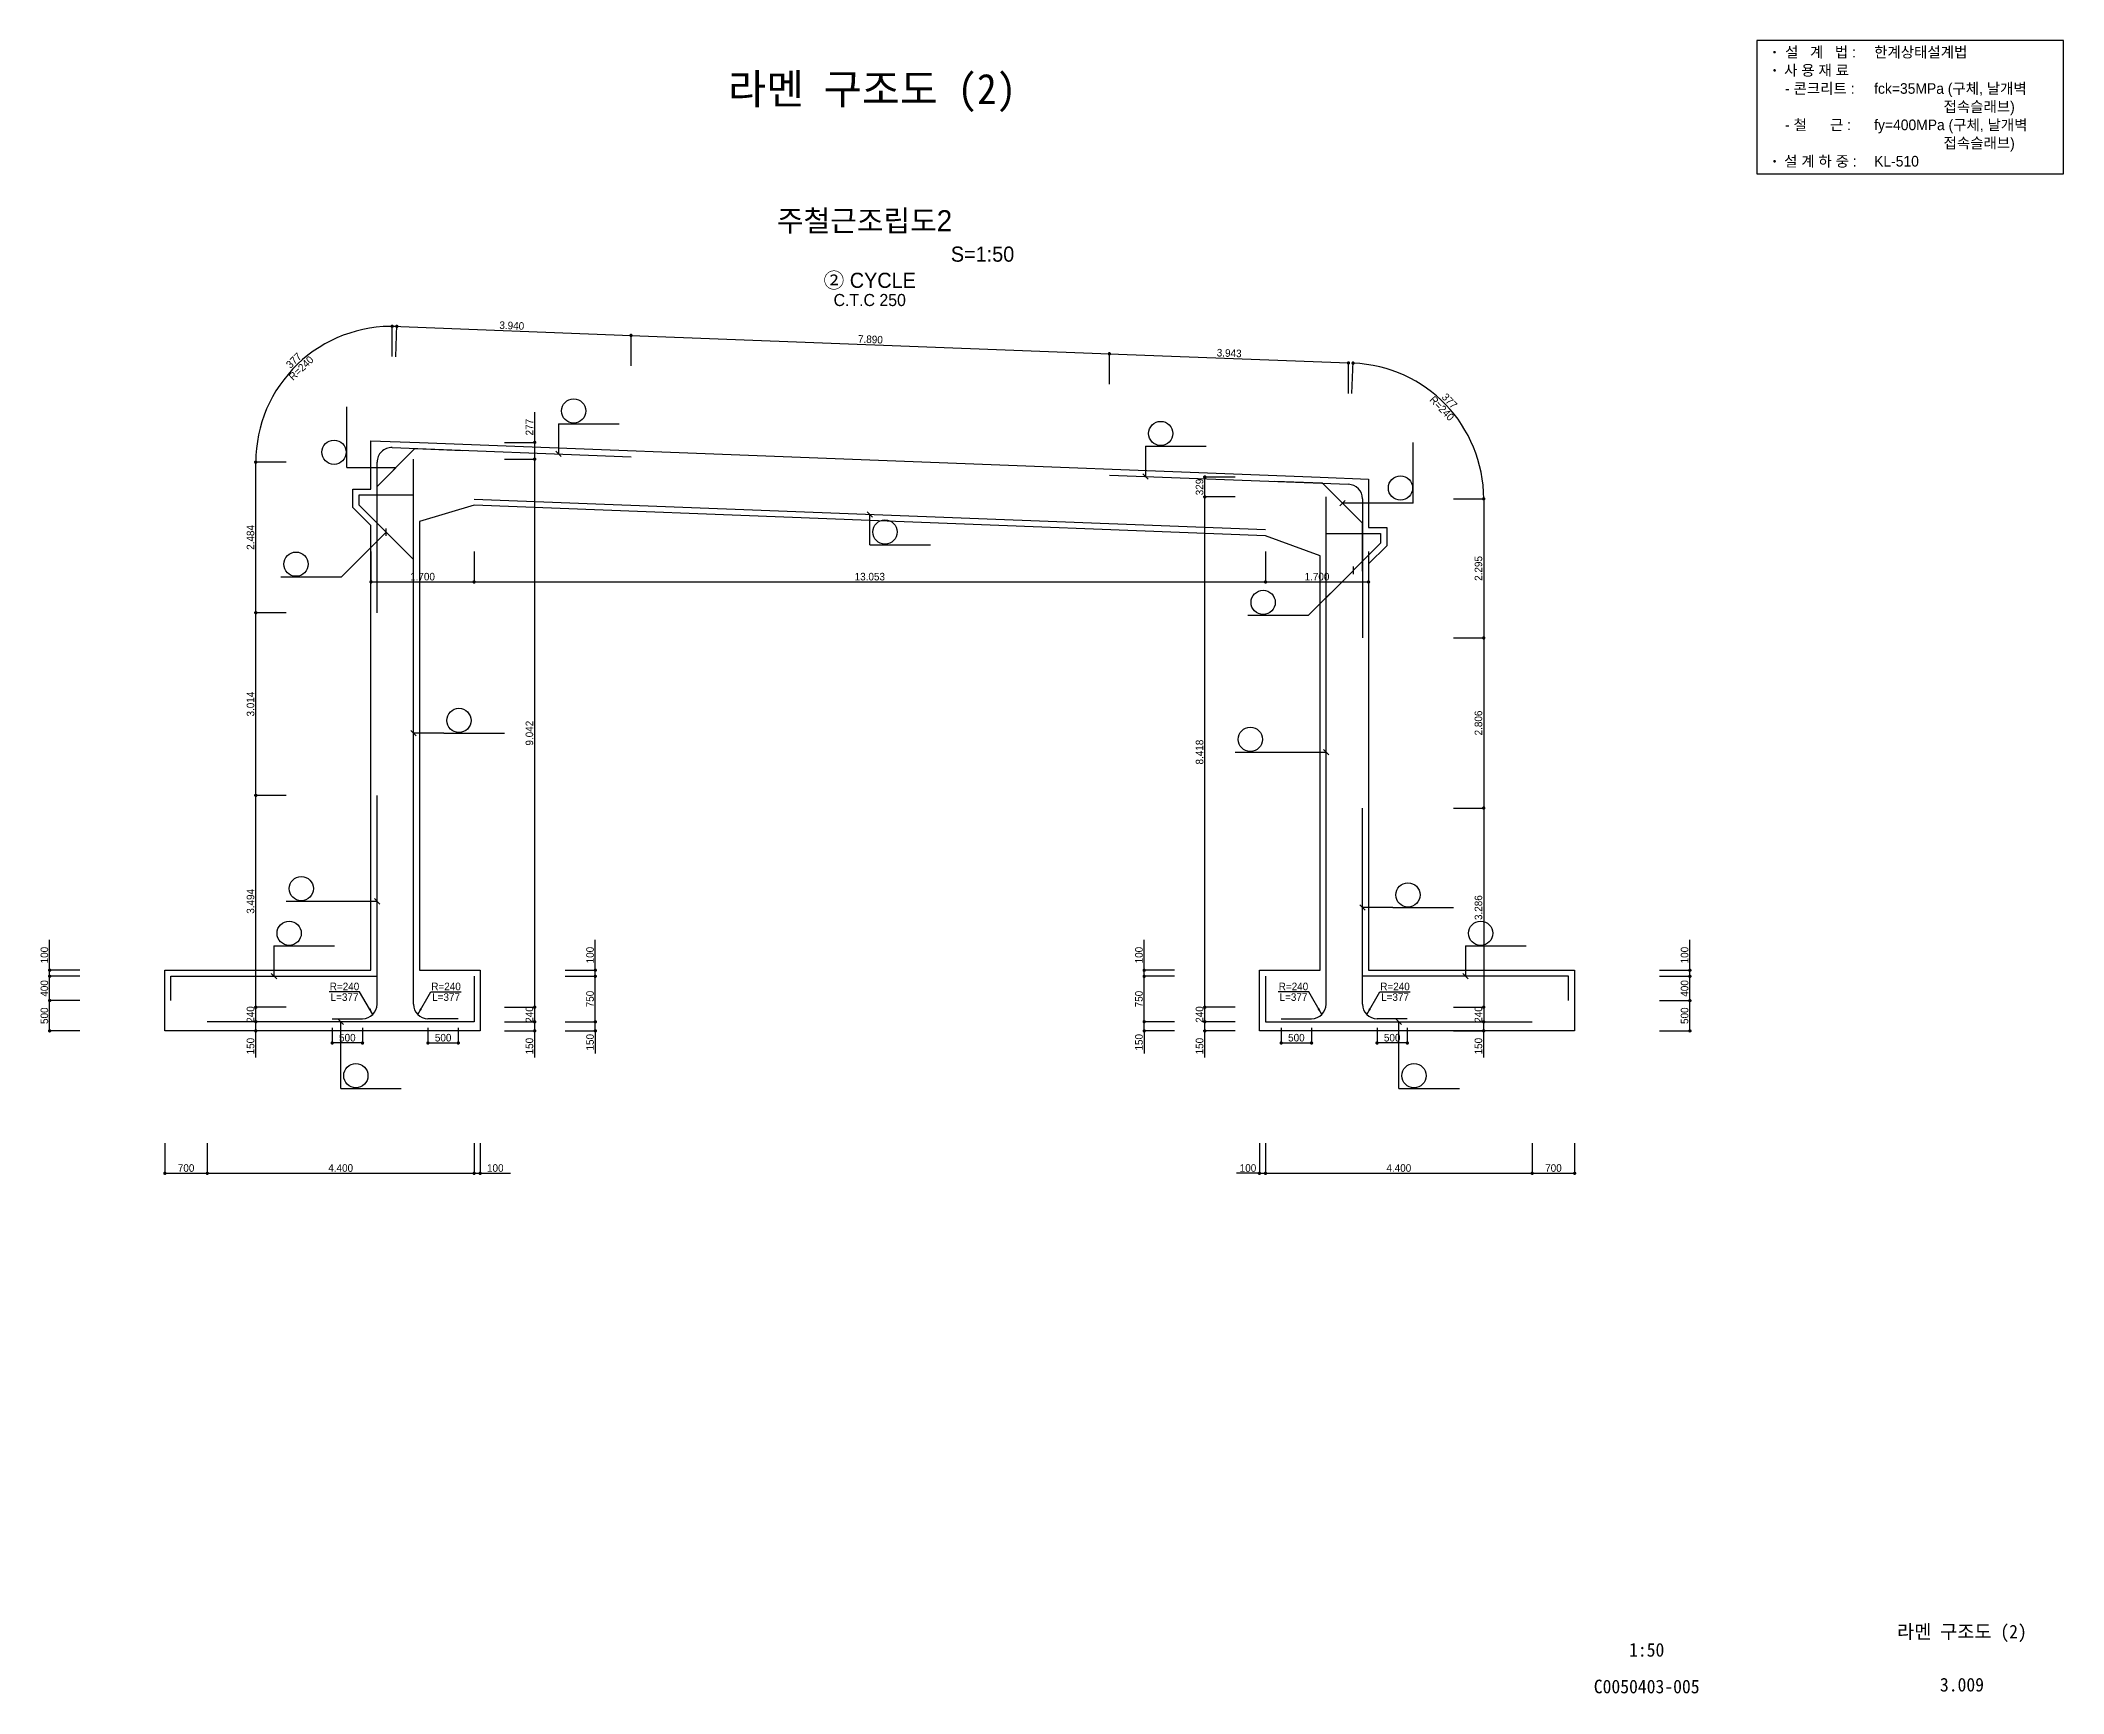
# Model space of a CAD drawing. Extents: x 2629709 to 3675628, y 1179 to 102095.
# Drawn here: x 3001657 to 3035025, y 1179 to 28450 of the extents above; entities that cross this region are included whole.
import ezdxf
from ezdxf.enums import TextEntityAlignment as Align

# ---------------------------------------------------------------- set-up
doc = ezdxf.new("R2010")
doc.units = 0
doc.header["$LTSCALE"] = 550
doc.header["$MEASUREMENT"] = 0
for name, color, linetype in [('CS-CONC-MAJR', 4, 'CONTINUOUS'), ('CS-DIML', 1, 'CONTINUOUS'), ('CS-DIMT', 3, 'CONTINUOUS'), ('CS-LEAT', 7, 'CONTINUOUS'), ('CS-MISC', 3, 'CONTINUOUS'), ('CS-NOTE', 3, 'CONTINUOUS'), ('CS-RBAR-MAJR', 6, 'CONTINUOUS'), ('CS-SYMB', 3, 'CONTINUOUS'), ('CS-SYMB-LIN3', 1, 'CONTINUOUS'), ('CS-TEXT', 3, 'CONTINUOUS'), ('CZ-TEX1', 6, 'CONTINUOUS'), ('CZ-TEX2', 3, 'CONTINUOUS'), ('CZ-TEXT', 3, 'CONTINUOUS'), ('TITLE-TEXT', 7, 'CONTINUOUS')]:
    doc.layers.add(name, color=color, linetype=linetype)
doc.styles.add('A_STANDARD', font='Dotum.ttf')
doc.styles.add('TB_TEXT', font='DotumChe.ttf')
doc.styles.add('돋움', font='Dotum.ttf')

msp = doc.modelspace()

# ---------------------------------------------------------------- texts
at = {"layer": 'CS-DIMT', "style": 'A_STANDARD'}
for s, rotation, p in [('3.940', 357.8022, (3009429, 23684)), ('7.890', 357.8022, (3015344, 23457)), ('3.943', 357.8022, (3021261, 23230)), ('377', 43.9011, (3005879, 23125)), ('R=240', 43.9011, (3006000, 22999)), ('R=240', -46.0989, (3024728, 22337)), ('377', -46.0989, (3024854, 22459)), ('277', 90, (3009784, 22070)), ('329', 90, (3020837, 21083)), ('2.484', 90, (3005184, 20251)), ('2.295', 90, (3025437, 19740)), ('3.014', 90, (3005184, 17502)), ('2.806', 90, (3025437, 17190)), ('9.042', 90, (3009784, 17022)), ('8.418', 90, (3020837, 16710)), ('3.494', 90, (3005184, 14248)), ('3.286', 90, (3025437, 14144)), ('100', 90, (3001784, 13361)), ('100', 90, (3010784, 13361)), ('100', 90, (3019837, 13361)), ('100', 90, (3028837, 13361)), ('400', 90, (3001784, 12811)), ('750', 90, (3010784, 12636)), ('750', 90, (3019837, 12636)), ('400', 90, (3028837, 12811)), ('500', 90, (3001784, 12361)), ('240', 90, (3005184, 12381)), ('240', 90, (3009784, 12381)), ('240', 90, (3020837, 12381)), ('240', 90, (3025437, 12381)), ('500', 90, (3028837, 12361)), ('150', 90, (3010784, 11923)), ('150', 90, (3019837, 11923))]:
    msp.add_text(s, height=125, rotation=rotation, dxfattribs=at).set_placement(p, align=Align.CENTER)
for s, p in [('1.700', (3007959, 19542)), ('13.053', (3015336, 19542)), ('1.700', (3022712, 19542)), ('R=240', (3006672, 12781)), ('R=240', (3008347, 12781)), ('R=240', (3022324, 12781)), ('R=240', (3023999, 12781)), ('500', (3006719, 11936)), ('500', (3008299, 11936)), ('500', (3022372, 11936)), ('500', (3023952, 11936)), ('700', (3004059, 9786)), ('4.400', (3006609, 9786)), ('100', (3009159, 9786)), ('100', (3021574, 9786)), ('4.400', (3024062, 9786)), ('700', (3026612, 9786))]:
    msp.add_text(s, height=125, dxfattribs=at).set_placement(p, align=Align.CENTER)
for p in [(3006672, 12731), (3008347, 12731), (3022324, 12731), (3023999, 12731)]:
    msp.add_text('L=377', height=125, dxfattribs=at).set_placement(p, align=Align.TOP_CENTER)
for p in [(3005184, 11723), (3009784, 11723), (3020837, 11723), (3025437, 11723)]:
    msp.add_text('150', height=125, rotation=90, dxfattribs=at).set_placement(p)
at = {"layer": 'CZ-TEX1', "style": 'A_STANDARD'}
msp.add_text('주철근조립도2', height=350, dxfattribs=at).set_placement((3015250, 25300), align=Align.CENTER)
at = {"layer": 'CZ-TEX2', "style": 'A_STANDARD'}
msp.add_text('S=1:50', height=250, dxfattribs=at).set_placement((3016673, 24800))
msp.add_text('② CYCLE', height=250, dxfattribs=at).set_placement((3015335, 24368), align=Align.CENTER)
at = {"layer": 'CZ-TEXT', "style": 'A_STANDARD'}
msp.add_text('C.T.C 250', height=200, dxfattribs=at).set_placement((3015335, 24068), align=Align.CENTER)
at = {"layer": 'TITLE-TEXT', "style": 'TB_TEXT'}
for s, height, p in [('라멘 구조도 (2)', 500, (3015375, 27650)), ('라멘 구조도 (2)', 225, (3033350, 2200)), ('1:50', 225, (3028150, 1900)), ('C0050403-005', 225, (3028150, 1295)), ('3.009', 225, (3033350, 1325))]:
    msp.add_text(s, height=height, dxfattribs=at).set_placement(p, align=Align.MIDDLE_CENTER)

# ---------------------------------------------------------------- blocks, each defined once
blk = doc.blocks.new('CXLEATK')
at = {"layer": 'CS-MISC'}
blk.add_line((-0.883885, 0.883882), (0.883882, -0.883882), dxfattribs=at)
blk = doc.blocks.new('CSBNUM1')
at = {"layer": 'CS-SYMB-LIN3'}
blk.add_line((0, 0), (20, 0), dxfattribs=at)
blk.add_circle((5, 4.2), 4, dxfattribs=at)
at = {"layer": 'CS-TEXT', "style": 'A_STANDARD', "flags": 1}
blk.add_attdef('RB_NO', text='', height=2.5, dxfattribs=at).set_placement((5, 4.2), align=Align.MIDDLE)
for tag, p in [('RB_DIA', (11.5, 1.5)), ('RB_LEN', (1.739, -3.958874))]:
    blk.add_attdef(tag, p, '', height=2.5, dxfattribs=at)
blk = doc.blocks.new('CSNUM1-KCFIT')
at = {"layer": 'CS-SYMB-LIN3'}
blk.add_line((0, 0), (20, 0), dxfattribs=at)
blk.add_circle((5, 4.2), 4, dxfattribs=at)
at = {"layer": 'CS-TEXT', "style": 'A_STANDARD', "width": 1.529584, "flags": 1}
blk.add_attdef('RB_NO', text='', height=2.5, dxfattribs=at).set_placement((1.604173, 2.917017), (8.341627, 2.917017), align=Align.FIT)
at = {"layer": 'CS-TEXT', "style": 'A_STANDARD', "flags": 1}
for tag, p in [('RB_DIA', (11.5, 1.5)), ('RB_LEN', (1.739, -3.958874))]:
    blk.add_attdef(tag, p, '', height=2.5, dxfattribs=at)
blk = doc.blocks.new('CXDIMDT2')
at = {"layer": 'CS-MISC', "const_width": 0.5}
blk.add_lwpolyline([(0.25, 0, 1), (-0.25, 0, 1)], format="xyb", close=True, dxfattribs=at)
blk = doc.blocks.new('A$Cc22b2ba3')
at = {"layer": 'CS-LEAT', "linetype": 'ByBlock'}
blk.add_lwpolyline([(-10615, -4900), (-500, -4900), (-500, -500), (-10615, -500)], close=True, dxfattribs=at)
at = {"layer": 'CS-NOTE', "linetype": 'ByBlock', "const_width": 43.7}
for points in [[(-10054, -887, 1), (-10011, -887, 1)], [(-10054, -1487, 1), (-10011, -1487, 1)], [(-10054, -4487, 1), (-10011, -4487, 1)]]:
    blk.add_lwpolyline(points, format="xyb", close=True, dxfattribs=at)
at = {"layer": 'CS-NOTE', "linetype": 'ByBlock', "style": '돋움'}
for s, p in [('설   계   법 : ', (-9684, -1060)), ('한계상태설계법', (-6747, -1060)), ('사 용 재 료', (-9716, -1660)), ('- 콘크리트 :', (-9684, -2260)), ('fck=35MPa (구체, 날개벽', (-6747, -2260)), ('                  접속슬래브)', (-6747, -2860)), ('- 철      근 :', (-9684, -3460)), ('fy=400MPa (구체, 날개벽', (-6747, -3460)), ('                  접속슬래브)', (-6747, -4060)), ('설 계 하 중 :', (-9716, -4660)), ('KL-510', (-6747, -4660))]:
    blk.add_text(s, height=350, dxfattribs=at).set_placement(p)

# ---------------------------------------------------------------- linework, layer by layer
at = {"layer": 'CS-CONC-MAJR'}
for p, q in [((3007109, 21047), (3007109, 21847)), ((3007109, 21847), (3007909, 21816)), ((3007909, 21816), (3022762, 21246)), ((3006809, 20747), (3006809, 21047)), ((3006809, 21047), (3007109, 21047)), ((3022762, 21246), (3023562, 21215)), ((3023562, 21215), (3023562, 20415)), ((3007109, 20447), (3006809, 20747)), ((3008808, 20781), (3007909, 20516)), ((3021862, 20280), (3008808, 20781)), ((3007109, 13111), (3007109, 20447)), ((3007909, 20516), (3007909, 13111)), ((3023562, 20415), (3023862, 20415)), ((3023862, 20415), (3023862, 20115)), ((3022762, 19946), (3021862, 20280)), ((3023862, 20115), (3023562, 19815)), ((3022762, 13111), (3022762, 19946)), ((3023562, 19815), (3023562, 13111)), ((3003709, 12111), (3003709, 13111)), ((3003709, 13111), (3007109, 13111)), ((3007909, 13111), (3008909, 13111)), ((3008909, 13111), (3008909, 12111)), ((3021762, 12111), (3021762, 13111)), ((3021762, 13111), (3022762, 13111)), ((3023562, 13111), (3026962, 13111)), ((3026962, 13111), (3026962, 12111)), ((3008909, 12111), (3003709, 12111)), ((3026962, 12111), (3021762, 12111))]:
    msp.add_line(p, q, dxfattribs=at)
at = {"layer": 'CS-DIML'}
for p, q in [((3007458, 23234), (3007458, 23760)), ((3007458, 23735), (3011398, 23583)), ((3007516, 23232), (3007536, 23757)), ((3011398, 23082), (3011398, 23608)), ((3011398, 23082), (3011398, 23608)), ((3011398, 23583), (3019288, 23281)), ((3019288, 22780), (3019288, 23306)), ((3019288, 22780), (3019288, 23306)), ((3019288, 23281), (3023231, 23129)), ((3023231, 22628), (3023231, 23154)), ((3023288, 22627), (3023308, 23151)), ((3009809, 21820), (3009809, 22320)), ((3010201, 22128), (3010201, 21628)), ((3009309, 21820), (3009834, 21820)), ((3009809, 21543), (3009809, 21820)), ((3019885, 21756), (3019885, 21256)), ((3005709, 21493), (3005184, 21493)), ((3005709, 21493), (3005184, 21493)), ((3005209, 19009), (3005209, 21493)), ((3006709, 21407), (3007521, 21407)), ((3009309, 21543), (3009834, 21543)), ((3009309, 21543), (3009834, 21543)), ((3009809, 12501), (3009809, 21543)), ((3021362, 21248), (3020837, 21248)), ((3020862, 20919), (3020862, 21248)), ((3021362, 20919), (3020837, 20919)), ((3021362, 20919), (3020837, 20919)), ((3020862, 12501), (3020862, 20919)), ((3024299, 20816), (3023133, 20816)), ((3024962, 20888), (3025487, 20888)), ((3024962, 20888), (3025487, 20888)), ((3025462, 20888), (3025462, 18593)), ((3015336, 20131), (3015336, 20631)), ((3006622, 19600), (3007359, 20338)), ((3007109, 20017), (3007109, 19492)), ((3008809, 20017), (3008809, 19492)), ((3008809, 20017), (3008809, 19492)), ((3021862, 20017), (3021862, 19492)), ((3021862, 20017), (3021862, 19492)), ((3022574, 18969), (3023312, 19707)), ((3023562, 20017), (3023562, 19492)), ((3007109, 19517), (3008809, 19517)), ((3008809, 19517), (3021862, 19517)), ((3021862, 19517), (3023562, 19517)), ((3005709, 19009), (3005184, 19009)), ((3005709, 19009), (3005184, 19009)), ((3005209, 15995), (3005209, 19009)), ((3024962, 18593), (3025487, 18593)), ((3024962, 18593), (3025487, 18593)), ((3025462, 18593), (3025462, 15787)), ((3008309, 17022), (3007809, 17022)), ((3022362, 16710), (3022862, 16710)), ((3005709, 15995), (3005184, 15995)), ((3005709, 15995), (3005184, 15995)), ((3005209, 12501), (3005209, 15995)), ((3024962, 15787), (3025487, 15787)), ((3024962, 15787), (3025487, 15787)), ((3025462, 15787), (3025462, 12501)), ((3006709, 14248), (3007209, 14248)), ((3023962, 14144), (3023462, 14144)), ((3001809, 13111), (3001809, 13611)), ((3005509, 13511), (3005509, 13011)), ((3010809, 13111), (3010809, 13611)), ((3019862, 13111), (3019862, 13611)), ((3025162, 13511), (3025162, 13011)), ((3028862, 13111), (3028862, 13611)), ((3002309, 13111), (3001784, 13111)), ((3001809, 13011), (3001809, 13111)), ((3010309, 13111), (3010834, 13111)), ((3010809, 13011), (3010809, 13111)), ((3020362, 13111), (3019837, 13111)), ((3019862, 13011), (3019862, 13111)), ((3028362, 13111), (3028887, 13111)), ((3028862, 13011), (3028862, 13111)), ((3002309, 13011), (3001784, 13011)), ((3001809, 12611), (3001809, 13011)), ((3006922, 12756), (3006421, 12756)), ((3007139, 12381), (3006922, 12756)), ((3007879, 12381), (3008096, 12756)), ((3008096, 12756), (3008597, 12756)), ((3010309, 13011), (3010834, 13011)), ((3010809, 12261), (3010809, 13011)), ((3020362, 13011), (3019837, 13011)), ((3019862, 12261), (3019862, 13011)), ((3022575, 12756), (3022074, 12756)), ((3022791, 12381), (3022575, 12756)), ((3023532, 12381), (3023748, 12756)), ((3023748, 12756), (3024250, 12756)), ((3028362, 13011), (3028887, 13011)), ((3028862, 12611), (3028862, 13011)), ((3002309, 12611), (3001784, 12611)), ((3001809, 12111), (3001809, 12611)), ((3005709, 12501), (3005184, 12501)), ((3005709, 12501), (3005184, 12501)), ((3005209, 12261), (3005209, 12501)), ((3009309, 12501), (3009834, 12501)), ((3009309, 12501), (3009834, 12501)), ((3009809, 12261), (3009809, 12501)), ((3021362, 12501), (3020837, 12501)), ((3021362, 12501), (3020837, 12501)), ((3020862, 12261), (3020862, 12501)), ((3024962, 12501), (3025487, 12501)), ((3024962, 12501), (3025487, 12501)), ((3025462, 12501), (3025462, 12261)), ((3028362, 12611), (3028887, 12611)), ((3028862, 12111), (3028862, 12611)), ((3002309, 12111), (3001784, 12111)), ((3005709, 12261), (3005184, 12261)), ((3005709, 12261), (3005184, 12261)), ((3005709, 12111), (3005184, 12111)), ((3005209, 12111), (3005209, 12261)), ((3005209, 11673), (3005209, 12111)), ((3006469, 12161), (3006469, 11886)), ((3006609, 11161), (3006609, 12261)), ((3006969, 12161), (3006969, 11886)), ((3008049, 12161), (3008049, 11886)), ((3008549, 12161), (3008549, 11886)), ((3009309, 12261), (3009834, 12261)), ((3009309, 12261), (3009834, 12261)), ((3009309, 12111), (3009834, 12111)), ((3009809, 12111), (3009809, 12261)), ((3009809, 11673), (3009809, 12111)), ((3010309, 12261), (3010834, 12261)), ((3010309, 12111), (3010834, 12111)), ((3010809, 12111), (3010809, 12261)), ((3010809, 12111), (3010809, 11736)), ((3020362, 12261), (3019837, 12261)), ((3020362, 12111), (3019837, 12111)), ((3019862, 12111), (3019862, 12261)), ((3019862, 12111), (3019862, 11736)), ((3021362, 12261), (3020837, 12261)), ((3021362, 12261), (3020837, 12261)), ((3021362, 12111), (3020837, 12111)), ((3020862, 12111), (3020862, 12261)), ((3020862, 11673), (3020862, 12111)), ((3022122, 12161), (3022122, 11886)), ((3022622, 12161), (3022622, 11886)), ((3023702, 12161), (3023702, 11886)), ((3024062, 11161), (3024062, 12261)), ((3024202, 12161), (3024202, 11886)), ((3024962, 12261), (3025487, 12261)), ((3024962, 12261), (3025487, 12261)), ((3024962, 12111), (3025487, 12111)), ((3025462, 12111), (3025462, 12261)), ((3025462, 11673), (3025462, 12111)), ((3028362, 12111), (3028887, 12111)), ((3006969, 11911), (3006469, 11911)), ((3008049, 11911), (3008549, 11911)), ((3022122, 11911), (3022622, 11911)), ((3024202, 11911), (3023702, 11911)), ((3003709, 10261), (3003709, 9736)), ((3004409, 10261), (3004409, 9736)), ((3008809, 10261), (3008809, 9736)), ((3008909, 10261), (3008909, 9736)), ((3021762, 10261), (3021762, 9736)), ((3021862, 10261), (3021862, 9736)), ((3026262, 10261), (3026262, 9736)), ((3026962, 10261), (3026962, 9736)), ((3003709, 9761), (3004409, 9761)), ((3004409, 9761), (3008809, 9761)), ((3008809, 9761), (3008909, 9761)), ((3008909, 9761), (3009409, 9761)), ((3021762, 9761), (3021387, 9761)), ((3021762, 9761), (3021862, 9761)), ((3021862, 9761), (3026262, 9761)), ((3026262, 9761), (3026962, 9761))]:
    msp.add_line(p, q, dxfattribs=at)
for centre, start, end in [((3007449, 21493), 87.8022, 180), ((3023222, 20888), 0, 87.8022)]:
    msp.add_arc(centre, 2240, start, end, dxfattribs=at)
for points in [[(3007139, 12381), (3007100, 12486), (3007139, 12381), (3007068, 12467)], [(3007879, 12381), (3007950, 12467), (3007879, 12381), (3007919, 12486)], [(3022791, 12381), (3022752, 12486), (3022791, 12381), (3022720, 12467)], [(3023532, 12381), (3023603, 12467), (3023532, 12381), (3023571, 12486)]]:
    msp.add_solid(points, dxfattribs=at)
at = {"layer": 'CS-RBAR-MAJR'}
for p, q in [((3007209, 21094), (3007834, 21719)), ((3007458, 21733), (3011398, 21582)), ((3007834, 21719), (3008624, 21688)), ((3007209, 19009), (3007209, 21493)), ((3007809, 12551), (3007809, 21543)), ((3007209, 20304), (3007209, 21094)), ((3019288, 21279), (3023231, 21128)), ((3022805, 21144), (3022015, 21175)), ((3023462, 20487), (3022805, 21144)), ((3007809, 20947), (3006909, 20947)), ((3006909, 20947), (3006909, 20788)), ((3006909, 20788), (3007809, 19888)), ((3008809, 20881), (3021862, 20380)), ((3022862, 12551), (3022862, 20919)), ((3023462, 20888), (3023462, 18593)), ((3023462, 19697), (3023462, 20487)), ((3022862, 20315), (3023762, 20315)), ((3023762, 20157), (3022862, 19257)), ((3023762, 20315), (3023762, 20157)), ((3007209, 12551), (3007209, 15995)), ((3023462, 12551), (3023462, 15787)), ((3003809, 12611), (3003809, 13011)), ((3003809, 13011), (3007209, 13011)), ((3008809, 13011), (3008809, 12261)), ((3021862, 13011), (3021862, 12261)), ((3026862, 13011), (3023462, 13011)), ((3026862, 12611), (3026862, 13011)), ((3008809, 12261), (3004409, 12261)), ((3006469, 12311), (3006969, 12311)), ((3008549, 12311), (3008049, 12311)), ((3021862, 12261), (3026262, 12261)), ((3022122, 12311), (3022622, 12311)), ((3024202, 12311), (3023702, 12311))]:
    msp.add_line(p, q, dxfattribs=at)
for centre, start, end in [((3007449, 21493), 87.8022, 180), ((3023222, 20888), 0, 87.8022), ((3006969, 12551), 270, 360), ((3008049, 12551), 180, 270), ((3022622, 12551), 270, 360), ((3023702, 12551), 180, 270)]:
    msp.add_arc(centre, 240, start, end, dxfattribs=at)

# ---------------------------------------------------------------- block references
at = {"layer": 'CS-DIMT', "linetype": 'ByBlock', "xscale": 0.5, "yscale": 0.5, "zscale": 0.5}
msp.add_blockref('A$Cc22b2ba3', (3035275, 28700), dxfattribs=at)
at = {"layer": 'CS-RBAR-MAJR', "xscale": 50, "yscale": 50, "zscale": 50, "rotation": 90}
for p in [(3006709, 21407), (3024299, 20816)]:
    msp.add_blockref('CSBNUM1', p, dxfattribs=at)
at = {"layer": 'CS-RBAR-MAJR', "xscale": 50, "yscale": 50, "zscale": 50}
for p in [(3010201, 22128), (3019885, 21756), (3015336, 20131), (3005622, 19600), (3021574, 18969), (3005509, 13511), (3025162, 13511), (3006609, 11161), (3024062, 11161)]:
    msp.add_blockref('CSBNUM1', p, dxfattribs=at)
at = {"layer": 'CS-SYMB'}
for name, p, xscale, yscale, zscale, rotation in [('CXDIMDT2', (3007458, 23735), 55, 55, 55, 87.802224), ('CXDIMDT2', (3007535, 23732), 55, 55, 55, 177.802224), ('CXDIMDT2', (3011398, 23583), 55, 55, 55, 87.802224), ('CXDIMDT2', (3011398, 23583), 55, 55, 55, 87.802224), ('CXDIMDT2', (3019288, 23281), 55, 55, 55, 87.802224), ('CXDIMDT2', (3019288, 23281), 55, 55, 55, 87.802224), ('CXDIMDT2', (3023231, 23129), 55, 55, 55, 87.802224), ('CXDIMDT2', (3023308, 23126), 55, 55, 55, 177.802224), ('CXDIMDT2', (3009809, 21820), 55, 55, 55, 90), ('CXDIMDT2', (3009809, 21820), 55, 55, 55, 90), ('CXDIMDT2', (3005209, 21493), 55, 55, 55, 90), ('CXDIMDT2', (3005209, 21493), 55, 55, 55, 270), ('CXLEATK', (3007521, 21407), 50, 50, 50, 90), ('CXDIMDT2', (3009809, 21543), 55, 55, 55, 90), ('CXDIMDT2', (3009809, 21543), 55, 55, 55, 90), ('CXDIMDT2', (3020862, 21248), 55, 55, 55, 90), ('CXDIMDT2', (3020862, 20919), 55, 55, 55, 90), ('CXDIMDT2', (3020862, 20919), 55, 55, 55, 90), ('CXLEATK', (3023133, 20816), 50, 50, 50, 90), ('CXDIMDT2', (3025462, 20888), 55, 55, 55, 90), ('CXDIMDT2', (3025462, 20888), 55, 55, 55, 90), ('CXLEATK', (3007359, 20338), 50, 50, 50, 135), ('CXLEATK', (3023312, 19707), 50, 50, 50, 135), ('CXDIMDT2', (3007109, 19517), 55, 55, 55, 90), ('CXDIMDT2', (3008809, 19517), 55, 55, 55, 90), ('CXDIMDT2', (3008809, 19517), 55, 55, 55, 90), ('CXDIMDT2', (3021862, 19517), 55, 55, 55, 90), ('CXDIMDT2', (3021862, 19517), 55, 55, 55, 90), ('CXDIMDT2', (3023562, 19517), 55, 55, 55, 90), ('CXDIMDT2', (3005209, 19009), 55, 55, 55, 90), ('CXDIMDT2', (3005209, 19009), 55, 55, 55, 90), ('CXDIMDT2', (3025462, 18593), 55, 55, 55, 90), ('CXDIMDT2', (3025462, 18593), 55, 55, 55, 90), ('CXDIMDT2', (3005209, 15995), 55, 55, 55, 90), ('CXDIMDT2', (3005209, 15995), 55, 55, 55, 90), ('CXDIMDT2', (3025462, 15787), 55, 55, 55, 90), ('CXDIMDT2', (3025462, 15787), 55, 55, 55, 90), ('CXDIMDT2', (3001809, 13111), 55, 55, 55, 90), ('CXDIMDT2', (3001809, 13111), 55, 55, 55, 90), ('CXDIMDT2', (3001809, 13011), 55, 55, 55, 90), ('CXDIMDT2', (3001809, 13011), 55, 55, 55, 90), ('CXDIMDT2', (3010809, 13111), 55, 55, 55, 90), ('CXDIMDT2', (3010809, 13111), 55, 55, 55, 90), ('CXDIMDT2', (3010809, 13011), 55, 55, 55, 90), ('CXDIMDT2', (3010809, 13011), 55, 55, 55, 90), ('CXDIMDT2', (3019862, 13111), 55, 55, 55, 90), ('CXDIMDT2', (3019862, 13111), 55, 55, 55, 90), ('CXDIMDT2', (3019862, 13011), 55, 55, 55, 90), ('CXDIMDT2', (3019862, 13011), 55, 55, 55, 90), ('CXDIMDT2', (3028862, 13111), 55, 55, 55, 90), ('CXDIMDT2', (3028862, 13111), 55, 55, 55, 90), ('CXDIMDT2', (3028862, 13011), 55, 55, 55, 90), ('CXDIMDT2', (3028862, 13011), 55, 55, 55, 90), ('CXDIMDT2', (3001809, 12611), 55, 55, 55, 90), ('CXDIMDT2', (3001809, 12611), 55, 55, 55, 90), ('CXDIMDT2', (3005209, 12501), 55, 55, 55, 90), ('CXDIMDT2', (3005209, 12501), 55, 55, 55, 90), ('CXDIMDT2', (3009809, 12501), 55, 55, 55, 90), ('CXDIMDT2', (3009809, 12501), 55, 55, 55, 90), ('CXDIMDT2', (3020862, 12501), 55, 55, 55, 90), ('CXDIMDT2', (3020862, 12501), 55, 55, 55, 90), ('CXDIMDT2', (3025462, 12501), 55, 55, 55, 90), ('CXDIMDT2', (3025462, 12501), 55, 55, 55, 90), ('CXDIMDT2', (3028862, 12611), 55, 55, 55, 90), ('CXDIMDT2', (3028862, 12611), 55, 55, 55, 90), ('CXDIMDT2', (3001809, 12111), 55, 55, 55, 90), ('CXDIMDT2', (3005209, 12261), 55, 55, 55, 90), ('CXDIMDT2', (3005209, 12261), 55, 55, 55, 90), ('CXDIMDT2', (3005209, 12111), 55, 55, 55, 90), ('CXDIMDT2', (3009809, 12261), 55, 55, 55, 90), ('CXDIMDT2', (3009809, 12261), 55, 55, 55, 90), ('CXDIMDT2', (3009809, 12111), 55, 55, 55, 90), ('CXDIMDT2', (3010809, 12261), 55, 55, 55, 90), ('CXDIMDT2', (3010809, 12261), 55, 55, 55, 90), ('CXDIMDT2', (3010809, 12111), 55, 55, 55, 90), ('CXDIMDT2', (3019862, 12261), 55, 55, 55, 90), ('CXDIMDT2', (3019862, 12261), 55, 55, 55, 90), ('CXDIMDT2', (3019862, 12111), 55, 55, 55, 90), ('CXDIMDT2', (3020862, 12261), 55, 55, 55, 90), ('CXDIMDT2', (3020862, 12261), 55, 55, 55, 90), ('CXDIMDT2', (3020862, 12111), 55, 55, 55, 90), ('CXDIMDT2', (3025462, 12261), 55, 55, 55, 90), ('CXDIMDT2', (3025462, 12261), 55, 55, 55, 90), ('CXDIMDT2', (3025462, 12111), 55, 55, 55, 90), ('CXDIMDT2', (3028862, 12111), 55, 55, 55, 90), ('CXDIMDT2', (3006469, 11911), 55, 55, 55, 90), ('CXDIMDT2', (3006969, 11911), 55, 55, 55, 90), ('CXDIMDT2', (3008049, 11911), 55, 55, 55, 90), ('CXDIMDT2', (3008549, 11911), 55, 55, 55, 90), ('CXDIMDT2', (3022122, 11911), 55, 55, 55, 90), ('CXDIMDT2', (3022622, 11911), 55, 55, 55, 90), ('CXDIMDT2', (3023702, 11911), 55, 55, 55, 90), ('CXDIMDT2', (3024202, 11911), 55, 55, 55, 90), ('CXDIMDT2', (3003709, 9761), 55, 55, 55, 90), ('CXDIMDT2', (3004409, 9761), 55, 55, 55, 90), ('CXDIMDT2', (3004409, 9761), 55, 55, 55, 90), ('CXDIMDT2', (3008809, 9761), 55, 55, 55, 90), ('CXDIMDT2', (3008809, 9761), 55, 55, 55, 90), ('CXDIMDT2', (3008909, 9761), 55, 55, 55, 90), ('CXDIMDT2', (3008909, 9761), 55, 55, 55, 90), ('CXDIMDT2', (3021762, 9761), 55, 55, 55, 90), ('CXDIMDT2', (3021862, 9761), 55, 55, 55, 90), ('CXDIMDT2', (3021862, 9761), 55, 55, 55, 90), ('CXDIMDT2', (3026262, 9761), 55, 55, 55, 90), ('CXDIMDT2', (3026262, 9761), 55, 55, 55, 90), ('CXDIMDT2', (3026962, 9761), 55, 55, 55, 90)]:
    msp.add_blockref(name, p, dxfattribs=dict(at, xscale=xscale, yscale=yscale, zscale=zscale, rotation=rotation))
at = {"layer": 'CS-SYMB', "xscale": 50, "yscale": 50, "zscale": 50}
for name, p in [('CXLEATK', (3010201, 21628)), ('CXLEATK', (3019885, 21256)), ('CXLEATK', (3015336, 20631)), ('CSNUM1-KCFIT', (3008309, 17022)), ('CXLEATK', (3007809, 17022)), ('CSNUM1-KCFIT', (3021362, 16710)), ('CXLEATK', (3022862, 16710)), ('CSNUM1-KCFIT', (3005709, 14248)), ('CSNUM1-KCFIT', (3023962, 14144)), ('CXLEATK', (3007209, 14248)), ('CXLEATK', (3023462, 14144)), ('CXLEATK', (3005509, 13011)), ('CXLEATK', (3025162, 13011)), ('CXLEATK', (3006609, 12261)), ('CXLEATK', (3024062, 12261))]:
    msp.add_blockref(name, p, dxfattribs=at)

msp.set_redraw_order([(e.dxf.handle, doc.entitydb.next_handle()) for e in msp.query("TEXT MTEXT ATTDEF DIMENSION ARC_DIMENSION")])  # texts and dimensions are drawn at this point

doc.saveas('drawing.dxf')
